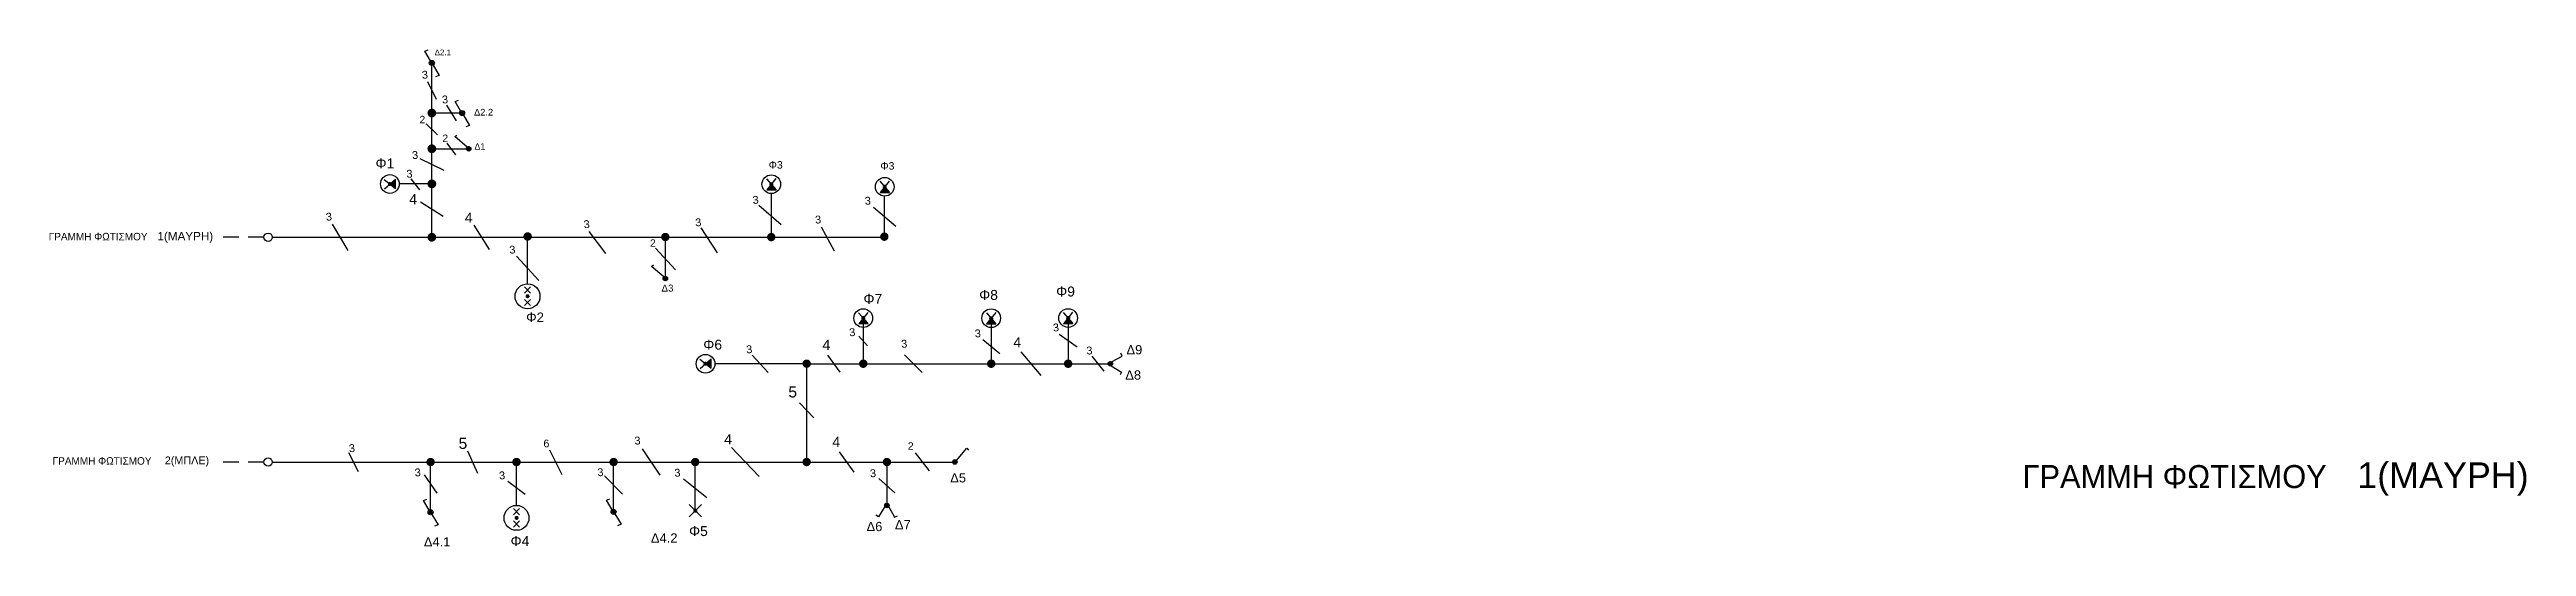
# Model space of a CAD drawing. Header units: millimetres. Extents: x 7471872 to 14943722, y 8344308 to 16688757.
# Drawn here: x 7471903.37 to 7471943.11, y 8344383.78 to 8344391.76 of the extents above; entities that cross this region are included whole.
import ezdxf

# ---------------------------------------------------------------- set-up
doc = ezdxf.new("R2010")
doc.units = ezdxf.units.MM
for name, color, linetype in [('BUILD_FL001_USER', 2, 'Continuous'), ('HLEK-SYMBOL', 1, 'Continuous'), ('TOUCH_POINTS', 7, 'Continuous')]:
    doc.layers.add(name, color=color, linetype=linetype)
doc.styles.get("Standard").update_dxf_attribs({"font": 'arial.ttf'})
doc.styles.add('W4MS1', font='W4MS1.shx')

msp = doc.modelspace()

# ---------------------------------------------------------------- texts
for s, height, p in [('Δ2.1', 0.091, (7471909.545, 8344391.668)), ('2', 0.119, (7471909.301, 8344390.577)), ('Δ2.2', 0.1066, (7471910.177, 8344390.701)), ('2', 0.119, (7471909.669, 8344390.276)), ('Φ1', 0.16, (7471908.596, 8344389.853)), ('Δ1', 0.1026, (7471910.183, 8344390.154)), ('Φ3', 0.1193, (7471914.904, 8344389.849)), ('Φ3', 0.1193, (7471916.696, 8344389.833)), ('4', 0.162, (7471909.137, 8344389.278)), ('4', 0.162, (7471910.028, 8344388.981)), ('2', 0.119, (7471913, 8344388.595)), ('Δ3', 0.1121, (7471913.185, 8344387.876, -17.04)), ('Φ8', 0.1595, (7471918.281, 8344387.742)), ('Φ9', 0.1595, (7471919.516, 8344387.797)), ('Φ2', 0.1508, (7471911.013, 8344387.388)), ('Φ7', 0.1595, (7471916.425, 8344387.679)), ('Φ6', 0.1595, (7471913.855, 8344386.944)), ('4', 0.162, (7471915.767, 8344386.94)), ('4', 0.162, (7471918.829, 8344386.979)), ('Δ9', 0.1482, (7471920.645, 8344386.868)), ('5', 0.179, (7471915.22, 8344386.176)), ('Δ8', 0.1482, (7471920.626, 8344386.463)), ('5', 0.179, (7471909.929, 8344385.351)), ('6', 0.123, (7471911.29, 8344385.377)), ('4', 0.162, (7471914.189, 8344385.423)), ('4', 0.162, (7471915.926, 8344385.383)), ('2(ΜΠΛΕ)', 0.1239, (7471905.215, 8344385.105)), ('2', 0.119, (7471917.137, 8344385.338)), ('Δ5', 0.1482, (7471917.817, 8344384.813)), ('Δ4.1', 0.1482, (7471909.372, 8344383.785)), ('Φ4', 0.1595, (7471910.763, 8344383.792)), ('Δ4.2', 0.1482, (7471913.015, 8344383.847)), ('Φ5', 0.1595, (7471913.626, 8344383.952)), ('Δ6', 0.1482, (7471916.475, 8344384.031)), ('Δ7', 0.1482, (7471916.93, 8344384.061))]:
    msp.add_text(s, height=height).set_placement(p)
for p in [(7471909.344, 8344391.289), (7471909.667, 8344390.892), (7471909.187, 8344390.001), (7471909.097, 8344389.7), (7471907.804, 8344389.011), (7471914.651, 8344389.281), (7471915.653, 8344388.965), (7471916.451, 8344389.267), (7471911.94, 8344388.891), (7471913.731, 8344388.92), (7471910.748, 8344388.482), (7471916.201, 8344387.157), (7471917.035, 8344386.972), (7471918.216, 8344387.138), (7471919.469, 8344387.233), (7471914.548, 8344386.883), (7471920.006, 8344386.863), (7471912.755, 8344385.417), (7471908.173, 8344385.296), (7471909.229, 8344384.907), (7471910.583, 8344384.859), (7471912.161, 8344384.91), (7471913.396, 8344384.902), (7471916.534, 8344384.894)]:
    msp.add_text('3', height=0.126, rotation=4.5389).set_placement(p)
at = {"lineweight": 30}
for height, p in [(0.1339, (7471905.098, 8344388.698)), (0.412, (7471940.393, 8344384.722))]:
    msp.add_text('1(ΜΑΥΡΗ)', height=height, dxfattribs=at).set_placement(p)
at = {"layer": 'BUILD_FL001_USER', "color": 0, "style": 'W4MS1'}
for height, p in [(0.12, (7471903.353, 8344388.698)), (0.12, (7471903.416, 8344385.098)), (0.36935, (7471935.022, 8344384.722))]:
    msp.add_text('ΓΡΑΜΜΗ ΦΩΤΙΣΜΟΥ', height=height, dxfattribs=at).set_placement(p)

# ---------------------------------------------------------------- blocks, each defined once
blk = doc.blocks.new('TPOINT')
at = {"layer": 'TOUCH_POINTS'}
for p, q in [((-0.03, 0), (0.03, 0)), ((0.021, -0.021), (-0.021, 0.021)), ((-0.021, -0.021), (0.021, 0.021)), ((0, 0.03), (0, -0.03))]:
    blk.add_line(p, q, dxfattribs=at)
blk.add_point((0, 0), dxfattribs=at)
blk = doc.blocks.new('gJ6_a51')
at = {"layer": 'HLEK-SYMBOL', "color": 0, "linetype": 'Continuous'}
for p, q in [((0.049, 0.051), (-0.051, 0.151)), ((0.049, 0.151), (-0.051, 0.051)), ((0.049, -0.149), (-0.051, -0.049)), ((-0.051, -0.149), (0.049, -0.049))]:
    blk.add_line(p, q, dxfattribs=at)
blk.add_circle((-0.001, 0.001), 0.2, dxfattribs=at)
blk.add_blockref('TPOINT', (0, 0))
blk = doc.blocks.new('gJ6_a3')
at = {"linetype": 'Continuous'}
for p, q in [((-0.111, 0.187), (-0.059, 0.209)), ((-0.024, 0.034), (-0.111, 0.187)), ((0.023, -0.035), (0.12, -0.2)), ((0.12, -0.2), (0.061, -0.224))]:
    blk.add_line(p, q, dxfattribs=at)
blk.add_circle((0, 0), 0.0405, dxfattribs=at)
blk.add_blockref('TPOINT', (0, -0.001))
blk = doc.blocks.new('gJ6_a55')
at = {"layer": 'HLEK-SYMBOL', "color": 0, "linetype": 'Continuous'}
for p, q in [((0.1, 0.1), (-0.1, -0.1)), ((-0.1, 0.1), (0.1, -0.1))]:
    blk.add_line(p, q, dxfattribs=at)
blk.add_blockref('TPOINT', (0, 0))
blk = doc.blocks.new('*X8')
at = {"color": 0}
for p, q in [((8.375, 10.836), (8.416, 10.877)), ((8.375, 10.845), (8.407, 10.877)), ((8.377, 10.829), (8.424, 10.875)), ((8.378, 10.858), (8.394, 10.874)), ((8.381, 10.823), (8.43, 10.872)), ((8.385, 10.817), (8.435, 10.867)), ((8.39, 10.813), (8.439, 10.862)), ((8.396, 10.81), (8.442, 10.856)), ((8.403, 10.808), (8.445, 10.849)), ((8.412, 10.807), (8.445, 10.84)), ((8.425, 10.81), (8.442, 10.827))]:
    blk.add_line(p, q, dxfattribs=at)
blk = doc.blocks.new('gJ6_a7')
at = {"linetype": 'Continuous'}
for p, q in [((-0.124, 0.185), (-0.171, 0.162)), ((-0.03, 0.02), (-0.124, 0.185)), ((0.034, 0.016), (0.13, 0.185)), ((0.13, 0.185), (0.175, 0.162))]:
    blk.add_line(p, q, dxfattribs=at)
blk.add_circle((0.001, 0), 0.0353, dxfattribs=at)
for name, p in [('*X8', (-8.409, -10.843)), ('TPOINT', (0, 0))]:
    blk.add_blockref(name, p)
blk = doc.blocks.new('*X16')
at = {"color": 0}
for p, q in [((6.674, 10.842), (6.715, 10.882)), ((6.674, 10.851), (6.705, 10.882)), ((6.676, 10.834), (6.722, 10.88)), ((6.679, 10.828), (6.729, 10.877)), ((6.68, 10.866), (6.69, 10.876)), ((6.683, 10.822), (6.734, 10.873)), ((6.688, 10.818), (6.738, 10.868)), ((6.694, 10.814), (6.742, 10.862)), ((6.701, 10.812), (6.745, 10.855)), ((6.709, 10.81), (6.746, 10.847)), ((6.72, 10.812), (6.744, 10.836))]:
    blk.add_line(p, q, dxfattribs=at)
blk = doc.blocks.new('gJ6_a5')
at = {"linetype": 'Continuous'}
for p, q in [((-0.222, 0.195), (-0.193, 0.22)), ((-0.026, 0.026), (-0.222, 0.195))]:
    blk.add_line(p, q, dxfattribs=at)
blk.add_circle((-0.001, 0), 0.0359, dxfattribs=at)
for name, p in [('*X16', (-6.711, -10.846)), ('TPOINT', (0, 0))]:
    blk.add_blockref(name, p)
blk = doc.blocks.new('*X12')
at = {"color": 0}
for p, q in [((10.342, 4.006), (10.418, 4.083)), ((10.355, 4.033), (10.412, 4.09)), ((10.356, 4.006), (10.425, 4.075)), ((10.37, 4.006), (10.431, 4.067)), ((10.384, 4.006), (10.437, 4.059)), ((10.398, 4.006), (10.444, 4.052)), ((10.412, 4.006), (10.45, 4.044)), ((10.426, 4.006), (10.457, 4.036)), ((10.441, 4.006), (10.463, 4.029)), ((10.455, 4.006), (10.47, 4.021)), ((10.469, 4.006), (10.476, 4.013))]:
    blk.add_line(p, q, dxfattribs=at)
blk = doc.blocks.new('gJ6_a53')
at = {"layer": 'HLEK-SYMBOL', "color": 0, "linetype": 'Continuous'}
for p, q in [((0.075, 0.09), (-0.075, -0.09)), ((-0.075, 0.09), (0.075, -0.09)), ((-0.075, -0.09), (0.075, -0.09))]:
    blk.add_line(p, q, dxfattribs=at)
blk.add_circle((0, 0), 0.15, dxfattribs=at)
for name, p in [('TPOINT', (0, 0)), ('*X12', (-10.407, -4.096))]:
    blk.add_blockref(name, p)

# ---------------------------------------------------------------- linework, layer by layer
for p, q in [((7471909.5, 8344390.168), (7471909.5, 8344391.545)), ((7471909.429, 8344391.246), (7471909.57, 8344390.961)), ((7471909.985, 8344390.741), (7471909.5, 8344390.741)), ((7471909.733, 8344390.865), (7471909.89, 8344390.617)), ((7471909.408, 8344390.567), (7471909.591, 8344390.393)), ((7471909.306, 8344390.009), (7471909.693, 8344389.826)), ((7471909.5, 8344389.604), (7471909.5, 8344390.168)), ((7471909.5, 8344390.168), (7471910.091, 8344390.167, -17.852)), ((7471909.74, 8344390.259), (7471909.881, 8344390.069)), ((7471909.5, 8344389.604), (7471908.981, 8344389.604)), ((7471909.161, 8344389.685), (7471909.301, 8344389.51)), ((7471909.5, 8344388.747), (7471909.5, 8344389.604)), ((7471909.316, 8344389.317), (7471909.683, 8344389.087)), ((7471914.748, 8344389.262), (7471915.103, 8344388.954)), ((7471914.947, 8344388.747), (7471914.947, 8344389.446)), ((7471916.586, 8344389.229), (7471916.945, 8344388.925)), ((7471916.761, 8344388.747), (7471916.761, 8344389.404)), ((7471906.404, 8344388.747), (7471906.154, 8344388.747)), ((7471906.805, 8344388.747), (7471906.555, 8344388.747)), ((7471906.939, 8344388.747), (7471909.5, 8344388.747)), ((7471907.902, 8344388.956), (7471908.151, 8344388.537)), ((7471909.5, 8344388.747), (7471911.04, 8344388.747)), ((7471910.172, 8344388.942), (7471910.417, 8344388.552)), ((7471911.037, 8344388.003), (7471911.037, 8344388.76)), ((7471911.04, 8344388.747), (7471912.109, 8344388.747)), ((7471912.019, 8344388.838), (7471912.285, 8344388.488)), ((7471912.109, 8344388.747), (7471913.246, 8344388.747)), ((7471913.246, 8344388.747), (7471914.947, 8344388.747)), ((7471913.247, 8344388.084), (7471913.247, 8344388.751)), ((7471913.815, 8344388.896), (7471914.077, 8344388.496)), ((7471914.947, 8344388.747), (7471916.761, 8344388.747)), ((7471915.744, 8344388.913), (7471915.957, 8344388.529)), ((7471910.859, 8344388.446), (7471911.215, 8344388.055)), ((7471913.086, 8344388.573), (7471913.407, 8344388.227)), ((7471916.353, 8344387.161), (7471916.491, 8344387.003)), ((7471916.422, 8344387.449), (7471916.422, 8344386.718)), ((7471918.338, 8344387.107), (7471918.611, 8344386.883)), ((7471918.474, 8344387.448), (7471918.475, 8344386.718)), ((7471919.563, 8344387.191), (7471919.854, 8344386.99)), ((7471919.709, 8344387.451), (7471919.709, 8344386.718)), ((7471915.514, 8344386.718), (7471914.049, 8344386.718)), ((7471914.638, 8344386.853), (7471914.896, 8344386.578)), ((7471915.514, 8344385.173), (7471915.514, 8344386.718)), ((7471915.514, 8344386.718), (7471920.385, 8344386.718)), ((7471915.85, 8344386.854), (7471916.045, 8344386.582)), ((7471917.084, 8344386.858), (7471917.365, 8344386.578)), ((7471918.95, 8344386.907), (7471919.272, 8344386.529)), ((7471920.09, 8344386.838), (7471920.282, 8344386.598)), ((7471915.401, 8344386.089), (7471915.627, 8344385.85)), ((7471906.404, 8344385.14), (7471906.154, 8344385.14)), ((7471906.805, 8344385.14), (7471906.555, 8344385.14)), ((7471906.939, 8344385.14), (7471909.479, 8344385.14)), ((7471908.163, 8344385.294), (7471908.317, 8344384.986)), ((7471909.479, 8344384.373), (7471909.479, 8344385.14)), ((7471909.479, 8344385.14), (7471910.858, 8344385.14)), ((7471910.071, 8344385.319), (7471910.232, 8344384.96)), ((7471910.858, 8344384.444), (7471910.858, 8344385.14)), ((7471910.858, 8344385.14), (7471912.415, 8344385.14)), ((7471911.386, 8344385.338), (7471911.585, 8344384.941)), ((7471912.415, 8344384.341), (7471912.415, 8344385.14)), ((7471912.415, 8344385.14), (7471913.726, 8344385.14)), ((7471912.876, 8344385.351), (7471913.158, 8344384.928)), ((7471913.726, 8344384.358), (7471913.726, 8344385.14)), ((7471913.726, 8344385.14), (7471915.514, 8344385.14)), ((7471914.306, 8344385.371), (7471914.751, 8344384.908)), ((7471915.548, 8344385.14), (7471917.891, 8344385.14)), ((7471916.037, 8344385.303), (7471916.269, 8344384.976)), ((7471916.802, 8344385.14), (7471916.802, 8344384.478)), ((7471917.254, 8344385.289), (7471917.48, 8344384.999)), ((7471909.376, 8344384.933), (7471909.582, 8344384.638)), ((7471910.72, 8344384.835), (7471910.996, 8344384.624)), ((7471912.271, 8344384.918), (7471912.56, 8344384.623)), ((7471913.539, 8344384.869), (7471913.912, 8344384.573)), ((7471916.674, 8344384.878), (7471916.931, 8344384.647))]:
    msp.add_line(p, q)
for points, const_width in [([(7471909.465, 8344390.741, 1), (7471909.535, 8344390.741, 1)], 0.0706), ([(7471909.465, 8344390.168, 1), (7471909.535, 8344390.168, 1)], 0.0706), ([(7471909.465, 8344389.604, 1), (7471909.535, 8344389.604, 1)], 0.0706), ([(7471909.465, 8344388.747, 1), (7471909.535, 8344388.747, 1)], 0.0706), ([(7471911.003, 8344388.76, 1), (7471911.071, 8344388.76, 1)], 0.0674), ([(7471913.213, 8344388.751, 1), (7471913.28, 8344388.751, 1)], 0.0674), ([(7471914.912, 8344388.75, 1), (7471914.979, 8344388.75, 1)], 0.0674), ([(7471916.726, 8344388.756, 1), (7471916.793, 8344388.756, 1)], 0.0674), ([(7471915.481, 8344386.718, 1), (7471915.548, 8344386.718, 1)], 0.0674), ([(7471916.422, 8344386.752, 1), (7471916.422, 8344386.684, 1)], 0.0674), ([(7471918.475, 8344386.752, 1), (7471918.475, 8344386.684, 1)], 0.0674), ([(7471919.709, 8344386.752, 1), (7471919.709, 8344386.684, 1)], 0.0674), ([(7471909.446, 8344385.14, 1), (7471909.513, 8344385.14, 1)], 0.0674), ([(7471910.824, 8344385.14, 1), (7471910.892, 8344385.14, 1)], 0.0674), ([(7471912.382, 8344385.14, 1), (7471912.449, 8344385.14, 1)], 0.0674), ([(7471913.692, 8344385.14, 1), (7471913.759, 8344385.14, 1)], 0.0674), ([(7471915.481, 8344385.14, 1), (7471915.548, 8344385.14, 1)], 0.0674), ([(7471916.802, 8344385.173, 1), (7471916.802, 8344385.106, 1)], 0.0674)]:
    msp.add_lwpolyline(points, format="xyb", close=True, dxfattribs=dict(const_width=const_width))
at = {"layer": 'BUILD_FL001_USER', "color": 0}
for centre in [(7471906.872, 8344388.747), (7471906.872, 8344385.14)]:
    msp.add_circle(centre, 0.0674, dxfattribs=at)

# ---------------------------------------------------------------- block references
at = {"color": 7}
for name, p in [('gJ6_a3', (7471909.5, 8344391.545)), ('gJ6_a3', (7471909.985, 8344390.741)), ('gJ6_a5', (7471910.092, 8344390.168, -17.852)), ('gJ6_a5', (7471913.247, 8344388.085)), ('gJ6_a3', (7471909.479, 8344384.333)), ('gJ6_a3', (7471912.415, 8344384.341))]:
    msp.add_blockref(name, p, dxfattribs=at)
at = {"color": 0}
for p, rotation in [((7471908.827, 8344389.602, -17.852), 90.78898433946557), ((7471914.946, 8344389.598, -17.852), 0.7889843394655536), ((7471916.766, 8344389.557, -17.852), 0.7889843394655536), ((7471916.422, 8344387.449), 1.577969878720517), ((7471918.474, 8344387.448), 1.577969878720517), ((7471919.709, 8344387.451), 1.577969878720517), ((7471913.891, 8344386.717), 91.5779698787204)]:
    msp.add_blockref('gJ6_a53', p, dxfattribs=dict(at, rotation=rotation))
for name, p in [('gJ6_a51', (7471911.036, 8344387.8, -20.9)), ('gJ6_a51', (7471910.859, 8344384.243, -20.9)), ('gJ6_a55', (7471913.726, 8344384.358))]:
    msp.add_blockref(name, p, dxfattribs=at)
at = {"color": 7}
for name, p, rotation in [('gJ6_a7', (7471920.386, 8344386.719), 268.2814118007142), ('gJ6_a5', (7471917.891, 8344385.139), 270), ('gJ6_a7', (7471916.803, 8344384.442), 178.2814118007142)]:
    msp.add_blockref(name, p, dxfattribs=dict(at, rotation=rotation))

msp.set_redraw_order([(e.dxf.handle, doc.entitydb.next_handle()) for e in msp.query("TEXT MTEXT ATTDEF DIMENSION ARC_DIMENSION")])  # texts and dimensions are drawn at this point

doc.saveas('drawing.dxf')
